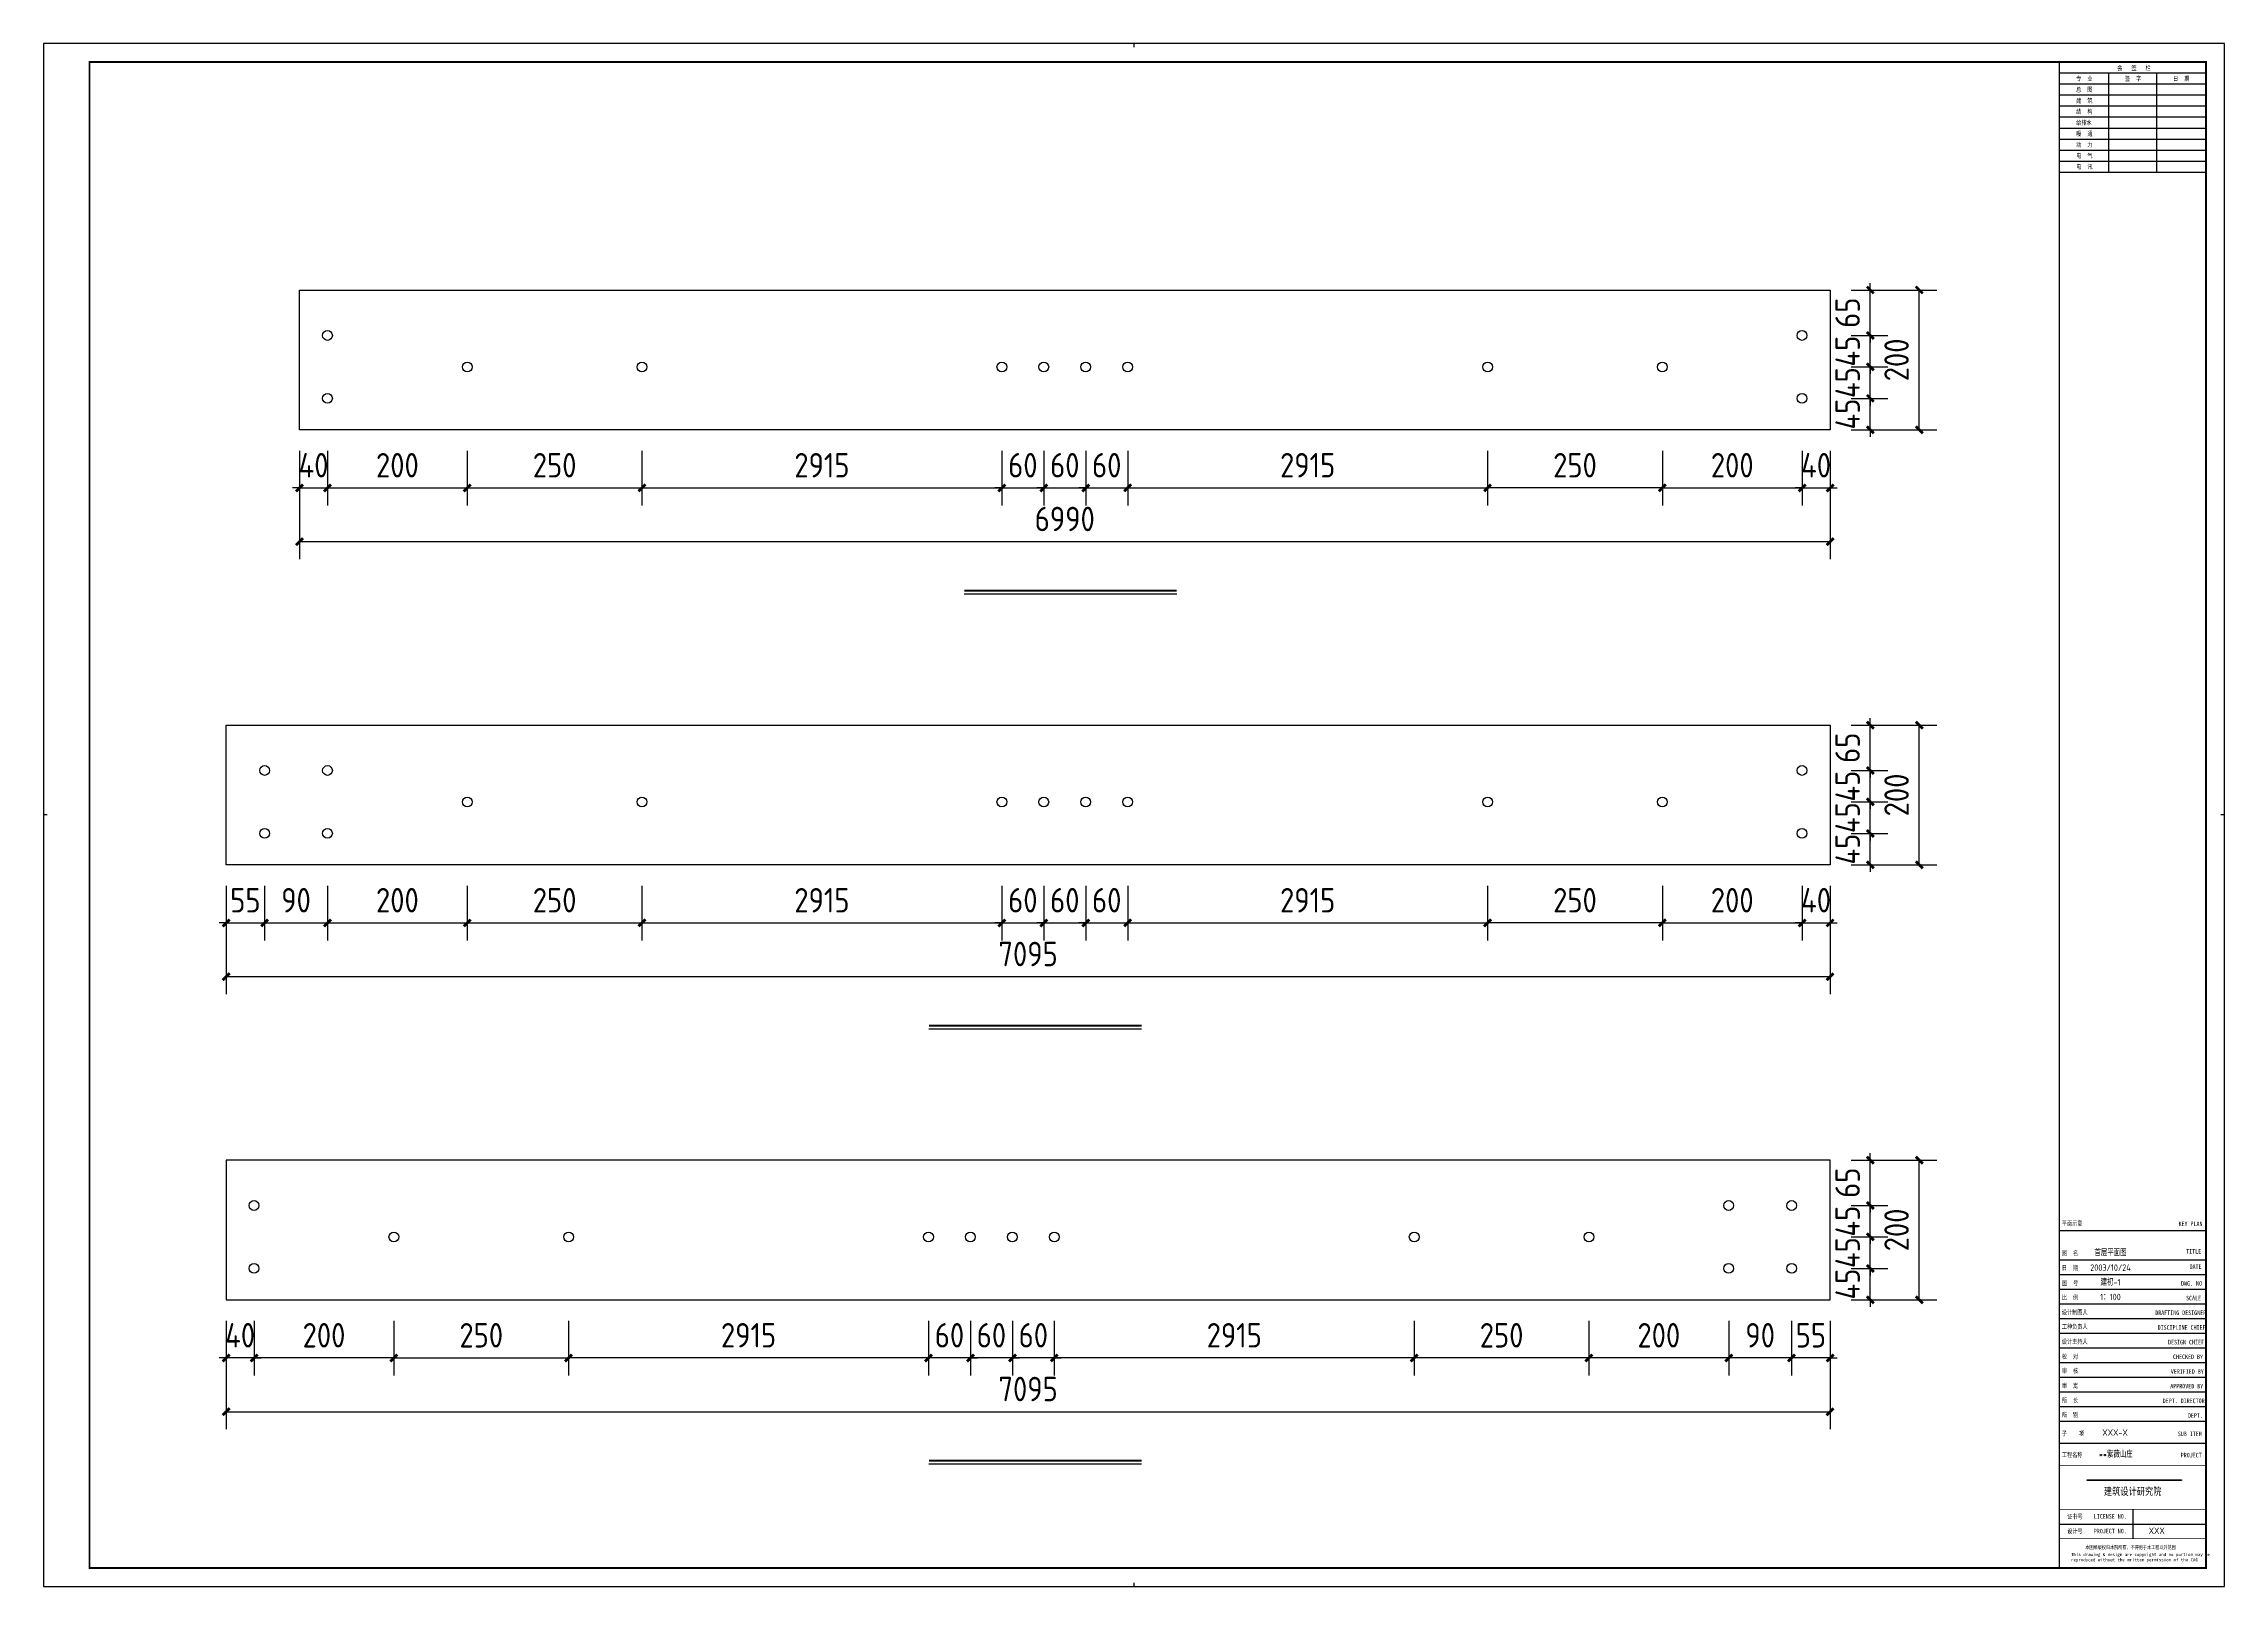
# Model space of a CAD drawing. Extents: x -5025 to 126372, y -5046 to 17025.
# Drawn here: x -5025 to 26179, y -5046 to 17025 of the extents above; entities that cross this region are included whole.
import ezdxf
from ezdxf.enums import TextEntityAlignment as Align

# ---------------------------------------------------------------- set-up
doc = ezdxf.new("R2010")
doc.units = 0
doc.header["$LTSCALE"] = 1000
doc.header["$MEASUREMENT"] = 0
doc.layers.add('PUB_TITLE', color=4, linetype='Continuous')
doc.styles.get("Standard").update_dxf_attribs({"font": 'gbenor.shx', "bigfont": 'gbcbig.shx'})
doc.styles.add('图框', font='')
doc.styles.get('图框').set_extended_font_data('SimSun')
doc.dimstyles.get("Standard").update_dxf_attribs({"dimscale": 100, "dimtxt": 3.5, "dimasz": 1, "dimexe": 2.5, "dimexo": 3, "dimgap": 1.5, "dimtad": 1, "dimdec": 0, "dimzin": 0, "dimdsep": 46, "dimtxsty": 'Standard', "dimblk": 'ARCHTICK', "dimcen": 0.09, "dimadec": 0, "dimazin": 0, "dimtfac": 1, "dimtdec": 0, "dimtix": 1, "dimtmove": 2, "dimatfit": 3, "dimfxl": 1, "dimtolj": 1, "dimtzin": 0, "dimarcsym": 0})

msp = doc.modelspace()

# ---------------------------------------------------------------- texts
at = {"char_height": 350, "attachment_point": 5}
for s, insert in [('\\A1;2915', (6111.7, 10993.3)), ('\\A1;2915', (13061.7, 10993.3)), ('\\A1;6990', (9586.7, 10224.3)), ('\\A1;2915', (6111.7, 4769.7)), ('\\A1;2915', (13061.7, 4769.7)), ('\\A1;7095', (9061.7, 4000.7)), ('\\A1;2915', (5061.7, -1453.8)), ('\\A1;2915', (12011.7, -1453.8)), ('\\A1;7095', (9061.7, -2222.8))]:
    msp.add_mtext(s, dxfattribs=dict(at, insert=insert))

# ---------------------------------------------------------------- blocks, each defined once
blk = doc.blocks.new('_ArchTick')
at = {"color": 0, "linetype": 'ByBlock', "const_width": 0.4}
blk.add_lwpolyline([(-0.5, -0.5), (0.5, 0.5)], dxfattribs=at)
blk = doc.blocks.new('*D4')
at = {"color": 0, "lineweight": -2}
for p, q in [((-1363, 11200), (-1363, 10418)), ((-963, 11200), (-963, 10418)), ((-1363, 10668), (-1463, 10668)), ((-1363, 10668), (-963, 10668)), ((-963, 10668), (-863, 10668))]:
    blk.add_line(p, q, dxfattribs=at)
at = {"layer": 'Defpoints', "color": 0}
for p in [(-1363, 11500), (-963, 11500), (-963, 10668)]:
    blk.add_point(p, dxfattribs=at)
at = {"color": 0, "lineweight": -2, "xscale": 100, "yscale": 100, "zscale": 100}
blk.add_blockref('_ArchTick', (-1363, 10668), dxfattribs=at)
at = {"color": 0, "lineweight": -2, "xscale": 100, "yscale": 100, "zscale": 100, "rotation": 180}
blk.add_blockref('_ArchTick', (-963, 10668), dxfattribs=at)
at = {"color": 0, "insert": (-1163, 10993), "char_height": 350, "attachment_point": 5}
blk.add_mtext('\\A1;40', dxfattribs=at)
blk = doc.blocks.new('*D5')
at = {"color": 0, "lineweight": -2}
for p, q in [((-963, 11200), (-963, 10418)), ((1037, 11200), (1037, 10418)), ((-963, 10668), (1037, 10668))]:
    blk.add_line(p, q, dxfattribs=at)
at = {"layer": 'Defpoints', "color": 0}
for p in [(-963, 11500), (1037, 11500), (1037, 10668)]:
    blk.add_point(p, dxfattribs=at)
at = {"color": 0, "lineweight": -2, "xscale": 100, "yscale": 100, "zscale": 100, "rotation": 180}
blk.add_blockref('_ArchTick', (-963, 10668), dxfattribs=at)
at = {"color": 0, "lineweight": -2, "xscale": 100, "yscale": 100, "zscale": 100}
blk.add_blockref('_ArchTick', (1037, 10668), dxfattribs=at)
at = {"color": 0, "insert": (37, 10993), "char_height": 350, "attachment_point": 5}
blk.add_mtext('\\A1;200', dxfattribs=at)
blk = doc.blocks.new('*D7')
at = {"color": 0, "lineweight": -2}
for p, q in [((8687, 11200), (8687, 10418)), ((9287, 11200), (9287, 10418)), ((8687, 10668), (8587, 10668)), ((8687, 10668), (9287, 10668)), ((9287, 10668), (9387, 10668))]:
    blk.add_line(p, q, dxfattribs=at)
at = {"layer": 'Defpoints', "color": 0}
for p in [(8687, 11500), (9287, 11500), (9287, 10668)]:
    blk.add_point(p, dxfattribs=at)
at = {"color": 0, "lineweight": -2, "xscale": 100, "yscale": 100, "zscale": 100}
blk.add_blockref('_ArchTick', (8687, 10668), dxfattribs=at)
at = {"color": 0, "lineweight": -2, "xscale": 100, "yscale": 100, "zscale": 100, "rotation": 180}
blk.add_blockref('_ArchTick', (9287, 10668), dxfattribs=at)
at = {"color": 0, "insert": (8987, 10993), "char_height": 350, "attachment_point": 5}
blk.add_mtext('\\A1;60', dxfattribs=at)
blk = doc.blocks.new('*D8')
at = {"color": 0, "lineweight": -2}
for p, q in [((9287, 11200), (9287, 10418)), ((9887, 11200), (9887, 10418)), ((9287, 10668), (9187, 10668)), ((9287, 10668), (9887, 10668)), ((9887, 10668), (9987, 10668))]:
    blk.add_line(p, q, dxfattribs=at)
at = {"layer": 'Defpoints', "color": 0}
for p in [(9287, 11500), (9887, 11500), (9887, 10668)]:
    blk.add_point(p, dxfattribs=at)
at = {"color": 0, "lineweight": -2, "xscale": 100, "yscale": 100, "zscale": 100}
blk.add_blockref('_ArchTick', (9287, 10668), dxfattribs=at)
at = {"color": 0, "lineweight": -2, "xscale": 100, "yscale": 100, "zscale": 100, "rotation": 180}
blk.add_blockref('_ArchTick', (9887, 10668), dxfattribs=at)
at = {"color": 0, "insert": (9587, 10993), "char_height": 350, "attachment_point": 5}
blk.add_mtext('\\A1;60', dxfattribs=at)
blk = doc.blocks.new('*D9')
at = {"color": 0, "lineweight": -2}
for p, q in [((9887, 11200), (9887, 10418)), ((10487, 11200), (10487, 10418)), ((9887, 10668), (9787, 10668)), ((9887, 10668), (10487, 10668)), ((10487, 10668), (10587, 10668))]:
    blk.add_line(p, q, dxfattribs=at)
at = {"layer": 'Defpoints', "color": 0}
for p in [(9887, 11500), (10487, 11500), (10487, 10668)]:
    blk.add_point(p, dxfattribs=at)
at = {"color": 0, "lineweight": -2, "xscale": 100, "yscale": 100, "zscale": 100}
blk.add_blockref('_ArchTick', (9887, 10668), dxfattribs=at)
at = {"color": 0, "lineweight": -2, "xscale": 100, "yscale": 100, "zscale": 100, "rotation": 180}
blk.add_blockref('_ArchTick', (10487, 10668), dxfattribs=at)
at = {"color": 0, "insert": (10187, 10993), "char_height": 350, "attachment_point": 5}
blk.add_mtext('\\A1;60', dxfattribs=at)
blk = doc.blocks.new('*D11')
at = {"color": 0, "lineweight": -2}
for p, q in [((18137, 11200), (18137, 10418)), ((20137, 11200), (20137, 10418)), ((18137, 10668), (20137, 10668))]:
    blk.add_line(p, q, dxfattribs=at)
at = {"layer": 'Defpoints', "color": 0}
for p in [(18137, 11500), (20137, 11500), (20137, 10668)]:
    blk.add_point(p, dxfattribs=at)
at = {"color": 0, "lineweight": -2, "xscale": 100, "yscale": 100, "zscale": 100, "rotation": 180}
blk.add_blockref('_ArchTick', (18137, 10668), dxfattribs=at)
at = {"color": 0, "lineweight": -2, "xscale": 100, "yscale": 100, "zscale": 100}
blk.add_blockref('_ArchTick', (20137, 10668), dxfattribs=at)
at = {"color": 0, "insert": (19137, 10993), "char_height": 350, "attachment_point": 5}
blk.add_mtext('\\A1;200', dxfattribs=at)
blk = doc.blocks.new('*D12')
at = {"color": 0, "lineweight": -2}
for p, q in [((20137, 11200), (20137, 10418)), ((20537, 11200), (20537, 10418)), ((20137, 10668), (20037, 10668)), ((20137, 10668), (20537, 10668)), ((20537, 10668), (20637, 10668))]:
    blk.add_line(p, q, dxfattribs=at)
at = {"layer": 'Defpoints', "color": 0}
for p in [(20137, 11500), (20537, 11500), (20537, 10668)]:
    blk.add_point(p, dxfattribs=at)
at = {"color": 0, "lineweight": -2, "xscale": 100, "yscale": 100, "zscale": 100}
blk.add_blockref('_ArchTick', (20137, 10668), dxfattribs=at)
at = {"color": 0, "lineweight": -2, "xscale": 100, "yscale": 100, "zscale": 100, "rotation": 180}
blk.add_blockref('_ArchTick', (20537, 10668), dxfattribs=at)
at = {"color": 0, "insert": (20337, 10993), "char_height": 350, "attachment_point": 5}
blk.add_mtext('\\A1;40', dxfattribs=at)
blk = doc.blocks.new('*D14')
at = {"color": 0, "lineweight": -2}
for p, q in [((20837, 11950), (21363, 11950)), ((21113, 11950), (21113, 12050)), ((21113, 11500), (21113, 11950)), ((20837, 11500), (21363, 11500)), ((21113, 11500), (21113, 11400))]:
    blk.add_line(p, q, dxfattribs=at)
at = {"layer": 'Defpoints', "color": 0}
for p in [(20537, 11950), (21113, 11950), (20537, 11500)]:
    blk.add_point(p, dxfattribs=at)
at = {"color": 0, "lineweight": -2, "xscale": 100, "yscale": 100, "zscale": 100}
for p, rotation in [((21113, 11950), 270), ((21113, 11500), 90)]:
    blk.add_blockref('_ArchTick', p, dxfattribs=dict(at, rotation=rotation))
at = {"color": 0, "insert": (20788, 11725), "char_height": 350, "attachment_point": 5, "rotation": 90}
blk.add_mtext('\\A1;45', dxfattribs=at)
blk = doc.blocks.new('*D15')
at = {"color": 0, "lineweight": -2}
for p, q in [((21113, 12400), (21113, 12500)), ((20837, 12400), (21363, 12400)), ((21113, 11950), (21113, 12400)), ((20837, 11950), (21363, 11950)), ((21113, 11950), (21113, 11850))]:
    blk.add_line(p, q, dxfattribs=at)
at = {"layer": 'Defpoints', "color": 0}
for p in [(20537, 12400), (21113, 12400), (20537, 11950)]:
    blk.add_point(p, dxfattribs=at)
at = {"color": 0, "lineweight": -2, "xscale": 100, "yscale": 100, "zscale": 100}
for p, rotation in [((21113, 12400), 270), ((21113, 11950), 90)]:
    blk.add_blockref('_ArchTick', p, dxfattribs=dict(at, rotation=rotation))
at = {"color": 0, "insert": (20788, 12175), "char_height": 350, "attachment_point": 5, "rotation": 90}
blk.add_mtext('\\A1;45', dxfattribs=at)
blk = doc.blocks.new('*D16')
at = {"color": 0, "lineweight": -2}
for p, q in [((20837, 12850), (21363, 12850)), ((21113, 12850), (21113, 12950)), ((21113, 12400), (21113, 12850)), ((20837, 12400), (21363, 12400)), ((21113, 12400), (21113, 12300))]:
    blk.add_line(p, q, dxfattribs=at)
at = {"layer": 'Defpoints', "color": 0}
for p in [(20537, 12850), (21113, 12850), (20537, 12400)]:
    blk.add_point(p, dxfattribs=at)
at = {"color": 0, "lineweight": -2, "xscale": 100, "yscale": 100, "zscale": 100}
for p, rotation in [((21113, 12850), 270), ((21113, 12400), 90)]:
    blk.add_blockref('_ArchTick', p, dxfattribs=dict(at, rotation=rotation))
at = {"color": 0, "insert": (20788, 12625), "char_height": 350, "attachment_point": 5, "rotation": 90}
blk.add_mtext('\\A1;45', dxfattribs=at)
blk = doc.blocks.new('*D17')
at = {"color": 0, "lineweight": -2}
for p, q in [((20837, 13500), (21363, 13500)), ((21113, 13500), (21113, 13600)), ((21113, 12850), (21113, 13500)), ((20837, 12850), (21363, 12850)), ((21113, 12850), (21113, 12750))]:
    blk.add_line(p, q, dxfattribs=at)
at = {"layer": 'Defpoints', "color": 0}
for p in [(20537, 13500), (21113, 13500), (20537, 12850)]:
    blk.add_point(p, dxfattribs=at)
at = {"color": 0, "lineweight": -2, "xscale": 100, "yscale": 100, "zscale": 100}
for p, rotation in [((21113, 13500), 270), ((21113, 12850), 90)]:
    blk.add_blockref('_ArchTick', p, dxfattribs=dict(at, rotation=rotation))
at = {"color": 0, "insert": (20788, 13175), "char_height": 350, "attachment_point": 5, "rotation": 90}
blk.add_mtext('\\A1;65', dxfattribs=at)
blk = doc.blocks.new('*D18')
at = {"color": 0, "lineweight": -2}
for p, q in [((20837, 13500), (22064, 13500)), ((21814, 11500), (21814, 13500)), ((20837, 11500), (22064, 11500))]:
    blk.add_line(p, q, dxfattribs=at)
at = {"layer": 'Defpoints', "color": 0}
for p in [(20537, 13500), (21814, 13500), (20537, 11500)]:
    blk.add_point(p, dxfattribs=at)
at = {"color": 0, "lineweight": -2, "xscale": 100, "yscale": 100, "zscale": 100}
for p, rotation in [((21814, 13500), 90), ((21814, 11500), 270)]:
    blk.add_blockref('_ArchTick', p, dxfattribs=dict(at, rotation=rotation))
at = {"color": 0, "insert": (21489, 12500), "char_height": 350, "attachment_point": 5, "rotation": 90}
blk.add_mtext('\\A1;200', dxfattribs=at)
blk = doc.blocks.new('*D19')
at = {"color": 0, "lineweight": -2}
for p, q in [((1037, 11200), (1037, 10418)), ((3537, 11200), (3537, 10418)), ((1037, 10668), (3537, 10668))]:
    blk.add_line(p, q, dxfattribs=at)
at = {"layer": 'Defpoints', "color": 0}
for p in [(1037, 11500), (3537, 11500), (3537, 10668)]:
    blk.add_point(p, dxfattribs=at)
at = {"color": 0, "lineweight": -2, "xscale": 100, "yscale": 100, "zscale": 100, "rotation": 180}
blk.add_blockref('_ArchTick', (1037, 10668), dxfattribs=at)
at = {"color": 0, "lineweight": -2, "xscale": 100, "yscale": 100, "zscale": 100}
blk.add_blockref('_ArchTick', (3537, 10668), dxfattribs=at)
at = {"color": 0, "insert": (2287, 10993), "char_height": 350, "attachment_point": 5}
blk.add_mtext('\\A1;250', dxfattribs=at)
blk = doc.blocks.new('*D20')
at = {"color": 0, "lineweight": -2}
for p, q in [((15637, 11200), (15637, 10418)), ((18137, 11200), (18137, 10418)), ((18137, 10668), (15637, 10668))]:
    blk.add_line(p, q, dxfattribs=at)
at = {"layer": 'Defpoints', "color": 0}
for p in [(15637, 11500), (18137, 11500), (15637, 10668)]:
    blk.add_point(p, dxfattribs=at)
at = {"color": 0, "lineweight": -2, "xscale": 100, "yscale": 100, "zscale": 100, "rotation": 180}
blk.add_blockref('_ArchTick', (15637, 10668), dxfattribs=at)
at = {"color": 0, "lineweight": -2, "xscale": 100, "yscale": 100, "zscale": 100}
blk.add_blockref('_ArchTick', (18137, 10668), dxfattribs=at)
at = {"color": 0, "insert": (16887, 10993), "char_height": 350, "attachment_point": 5}
blk.add_mtext('\\A1;250', dxfattribs=at)
blk = doc.blocks.new('*D35')
at = {"color": 0, "lineweight": -2}
for p, q in [((-2413, 4976), (-2413, 4195)), ((-1863, 4976), (-1863, 4195)), ((-2413, 4445), (-2513, 4445)), ((-2413, 4445), (-1863, 4445)), ((-1863, 4445), (-1763, 4445))]:
    blk.add_line(p, q, dxfattribs=at)
at = {"layer": 'Defpoints', "color": 0}
for p in [(-2413, 5276), (-1863, 5276), (-1863, 4445)]:
    blk.add_point(p, dxfattribs=at)
at = {"color": 0, "lineweight": -2, "xscale": 100, "yscale": 100, "zscale": 100}
blk.add_blockref('_ArchTick', (-2413, 4445), dxfattribs=at)
at = {"color": 0, "lineweight": -2, "xscale": 100, "yscale": 100, "zscale": 100, "rotation": 180}
blk.add_blockref('_ArchTick', (-1863, 4445), dxfattribs=at)
at = {"color": 0, "insert": (-2138, 4770), "char_height": 350, "attachment_point": 5}
blk.add_mtext('\\A1;55', dxfattribs=at)
blk = doc.blocks.new('*D27')
at = {"color": 0, "lineweight": -2}
for p, q in [((-963, 4976), (-963, 4195)), ((1037, 4976), (1037, 4195)), ((-963, 4445), (1037, 4445))]:
    blk.add_line(p, q, dxfattribs=at)
at = {"layer": 'Defpoints', "color": 0}
for p in [(-963, 5276), (1037, 5276), (1037, 4445)]:
    blk.add_point(p, dxfattribs=at)
at = {"color": 0, "lineweight": -2, "xscale": 100, "yscale": 100, "zscale": 100, "rotation": 180}
blk.add_blockref('_ArchTick', (-963, 4445), dxfattribs=at)
at = {"color": 0, "lineweight": -2, "xscale": 100, "yscale": 100, "zscale": 100}
blk.add_blockref('_ArchTick', (1037, 4445), dxfattribs=at)
at = {"color": 0, "insert": (37, 4770), "char_height": 350, "attachment_point": 5}
blk.add_mtext('\\A1;200', dxfattribs=at)
blk = doc.blocks.new('*D29')
at = {"color": 0, "lineweight": -2}
for p, q in [((8687, 4976), (8687, 4195)), ((9287, 4976), (9287, 4195)), ((8687, 4445), (8587, 4445)), ((8687, 4445), (9287, 4445)), ((9287, 4445), (9387, 4445))]:
    blk.add_line(p, q, dxfattribs=at)
at = {"layer": 'Defpoints', "color": 0}
for p in [(8687, 5276), (9287, 5276), (9287, 4445)]:
    blk.add_point(p, dxfattribs=at)
at = {"color": 0, "lineweight": -2, "xscale": 100, "yscale": 100, "zscale": 100}
blk.add_blockref('_ArchTick', (8687, 4445), dxfattribs=at)
at = {"color": 0, "lineweight": -2, "xscale": 100, "yscale": 100, "zscale": 100, "rotation": 180}
blk.add_blockref('_ArchTick', (9287, 4445), dxfattribs=at)
at = {"color": 0, "insert": (8987, 4770), "char_height": 350, "attachment_point": 5}
blk.add_mtext('\\A1;60', dxfattribs=at)
blk = doc.blocks.new('*D30')
at = {"color": 0, "lineweight": -2}
for p, q in [((9287, 4976), (9287, 4195)), ((9887, 4976), (9887, 4195)), ((9287, 4445), (9187, 4445)), ((9287, 4445), (9887, 4445)), ((9887, 4445), (9987, 4445))]:
    blk.add_line(p, q, dxfattribs=at)
at = {"layer": 'Defpoints', "color": 0}
for p in [(9287, 5276), (9887, 5276), (9887, 4445)]:
    blk.add_point(p, dxfattribs=at)
at = {"color": 0, "lineweight": -2, "xscale": 100, "yscale": 100, "zscale": 100}
blk.add_blockref('_ArchTick', (9287, 4445), dxfattribs=at)
at = {"color": 0, "lineweight": -2, "xscale": 100, "yscale": 100, "zscale": 100, "rotation": 180}
blk.add_blockref('_ArchTick', (9887, 4445), dxfattribs=at)
at = {"color": 0, "insert": (9587, 4770), "char_height": 350, "attachment_point": 5}
blk.add_mtext('\\A1;60', dxfattribs=at)
blk = doc.blocks.new('*D31')
at = {"color": 0, "lineweight": -2}
for p, q in [((9887, 4976), (9887, 4195)), ((10487, 4976), (10487, 4195)), ((9887, 4445), (9787, 4445)), ((9887, 4445), (10487, 4445)), ((10487, 4445), (10587, 4445))]:
    blk.add_line(p, q, dxfattribs=at)
at = {"layer": 'Defpoints', "color": 0}
for p in [(9887, 5276), (10487, 5276), (10487, 4445)]:
    blk.add_point(p, dxfattribs=at)
at = {"color": 0, "lineweight": -2, "xscale": 100, "yscale": 100, "zscale": 100}
blk.add_blockref('_ArchTick', (9887, 4445), dxfattribs=at)
at = {"color": 0, "lineweight": -2, "xscale": 100, "yscale": 100, "zscale": 100, "rotation": 180}
blk.add_blockref('_ArchTick', (10487, 4445), dxfattribs=at)
at = {"color": 0, "insert": (10187, 4770), "char_height": 350, "attachment_point": 5}
blk.add_mtext('\\A1;60', dxfattribs=at)
blk = doc.blocks.new('*D33')
at = {"color": 0, "lineweight": -2}
for p, q in [((18137, 4976), (18137, 4195)), ((20137, 4976), (20137, 4195)), ((18137, 4445), (20137, 4445))]:
    blk.add_line(p, q, dxfattribs=at)
at = {"layer": 'Defpoints', "color": 0}
for p in [(18137, 5276), (20137, 5276), (20137, 4445)]:
    blk.add_point(p, dxfattribs=at)
at = {"color": 0, "lineweight": -2, "xscale": 100, "yscale": 100, "zscale": 100, "rotation": 180}
blk.add_blockref('_ArchTick', (18137, 4445), dxfattribs=at)
at = {"color": 0, "lineweight": -2, "xscale": 100, "yscale": 100, "zscale": 100}
blk.add_blockref('_ArchTick', (20137, 4445), dxfattribs=at)
at = {"color": 0, "insert": (19137, 4770), "char_height": 350, "attachment_point": 5}
blk.add_mtext('\\A1;200', dxfattribs=at)
blk = doc.blocks.new('*D36')
at = {"color": 0, "lineweight": -2}
for p, q in [((20137, 4976), (20137, 4195)), ((20537, 4976), (20537, 4195)), ((20137, 4445), (20037, 4445)), ((20137, 4445), (20537, 4445)), ((20537, 4445), (20637, 4445))]:
    blk.add_line(p, q, dxfattribs=at)
at = {"layer": 'Defpoints', "color": 0}
for p in [(20137, 5276), (20537, 5276), (20537, 4445)]:
    blk.add_point(p, dxfattribs=at)
at = {"color": 0, "lineweight": -2, "xscale": 100, "yscale": 100, "zscale": 100}
blk.add_blockref('_ArchTick', (20137, 4445), dxfattribs=at)
at = {"color": 0, "lineweight": -2, "xscale": 100, "yscale": 100, "zscale": 100, "rotation": 180}
blk.add_blockref('_ArchTick', (20537, 4445), dxfattribs=at)
at = {"color": 0, "insert": (20337, 4770), "char_height": 350, "attachment_point": 5}
blk.add_mtext('\\A1;40', dxfattribs=at)
blk = doc.blocks.new('*D23')
at = {"color": 0, "lineweight": -2}
for p, q in [((20837, 5726), (21363, 5726)), ((21113, 5726), (21113, 5826)), ((21113, 5276), (21113, 5726)), ((20837, 5276), (21363, 5276)), ((21113, 5276), (21113, 5176))]:
    blk.add_line(p, q, dxfattribs=at)
at = {"layer": 'Defpoints', "color": 0}
for p in [(20537, 5726), (21113, 5726), (20537, 5276)]:
    blk.add_point(p, dxfattribs=at)
at = {"color": 0, "lineweight": -2, "xscale": 100, "yscale": 100, "zscale": 100}
for p, rotation in [((21113, 5726), 270), ((21113, 5276), 90)]:
    blk.add_blockref('_ArchTick', p, dxfattribs=dict(at, rotation=rotation))
at = {"color": 0, "insert": (20788, 5501), "char_height": 350, "attachment_point": 5, "rotation": 90}
blk.add_mtext('\\A1;45', dxfattribs=at)
blk = doc.blocks.new('*D24')
at = {"color": 0, "lineweight": -2}
for p, q in [((21113, 6176), (21113, 6276)), ((20837, 6176), (21363, 6176)), ((21113, 5726), (21113, 6176)), ((20837, 5726), (21363, 5726)), ((21113, 5726), (21113, 5626))]:
    blk.add_line(p, q, dxfattribs=at)
at = {"layer": 'Defpoints', "color": 0}
for p in [(20537, 6176), (21113, 6176), (20537, 5726)]:
    blk.add_point(p, dxfattribs=at)
at = {"color": 0, "lineweight": -2, "xscale": 100, "yscale": 100, "zscale": 100}
for p, rotation in [((21113, 6176), 270), ((21113, 5726), 90)]:
    blk.add_blockref('_ArchTick', p, dxfattribs=dict(at, rotation=rotation))
at = {"color": 0, "insert": (20788, 5951), "char_height": 350, "attachment_point": 5, "rotation": 90}
blk.add_mtext('\\A1;45', dxfattribs=at)
blk = doc.blocks.new('*D25')
at = {"color": 0, "lineweight": -2}
for p, q in [((20837, 6626), (21363, 6626)), ((21113, 6626), (21113, 6726)), ((21113, 6176), (21113, 6626)), ((20837, 6176), (21363, 6176)), ((21113, 6176), (21113, 6076))]:
    blk.add_line(p, q, dxfattribs=at)
at = {"layer": 'Defpoints', "color": 0}
for p in [(20537, 6626), (21113, 6626), (20537, 6176)]:
    blk.add_point(p, dxfattribs=at)
at = {"color": 0, "lineweight": -2, "xscale": 100, "yscale": 100, "zscale": 100}
for p, rotation in [((21113, 6626), 270), ((21113, 6176), 90)]:
    blk.add_blockref('_ArchTick', p, dxfattribs=dict(at, rotation=rotation))
at = {"color": 0, "insert": (20788, 6401), "char_height": 350, "attachment_point": 5, "rotation": 90}
blk.add_mtext('\\A1;45', dxfattribs=at)
blk = doc.blocks.new('*D34')
at = {"color": 0, "lineweight": -2}
for p, q in [((20837, 7276), (21363, 7276)), ((21113, 7276), (21113, 7376)), ((21113, 6626), (21113, 7276)), ((20837, 6626), (21363, 6626)), ((21113, 6626), (21113, 6526))]:
    blk.add_line(p, q, dxfattribs=at)
at = {"layer": 'Defpoints', "color": 0}
for p in [(20537, 7276), (21113, 7276), (20537, 6626)]:
    blk.add_point(p, dxfattribs=at)
at = {"color": 0, "lineweight": -2, "xscale": 100, "yscale": 100, "zscale": 100}
for p, rotation in [((21113, 7276), 270), ((21113, 6626), 90)]:
    blk.add_blockref('_ArchTick', p, dxfattribs=dict(at, rotation=rotation))
at = {"color": 0, "insert": (20788, 6951), "char_height": 350, "attachment_point": 5, "rotation": 90}
blk.add_mtext('\\A1;65', dxfattribs=at)
blk = doc.blocks.new('*D26')
at = {"color": 0, "lineweight": -2}
for p, q in [((20837, 7276), (22064, 7276)), ((21814, 5276), (21814, 7276)), ((20837, 5276), (22064, 5276))]:
    blk.add_line(p, q, dxfattribs=at)
at = {"layer": 'Defpoints', "color": 0}
for p in [(20537, 7276), (21814, 7276), (20537, 5276)]:
    blk.add_point(p, dxfattribs=at)
at = {"color": 0, "lineweight": -2, "xscale": 100, "yscale": 100, "zscale": 100}
for p, rotation in [((21814, 7276), 90), ((21814, 5276), 270)]:
    blk.add_blockref('_ArchTick', p, dxfattribs=dict(at, rotation=rotation))
at = {"color": 0, "insert": (21489, 6276), "char_height": 350, "attachment_point": 5, "rotation": 90}
blk.add_mtext('\\A1;200', dxfattribs=at)
blk = doc.blocks.new('*D21')
at = {"color": 0, "lineweight": -2}
for p, q in [((1037, 4976), (1037, 4195)), ((3537, 4976), (3537, 4195)), ((1037, 4445), (3537, 4445))]:
    blk.add_line(p, q, dxfattribs=at)
at = {"layer": 'Defpoints', "color": 0}
for p in [(1037, 5276), (3537, 5276), (3537, 4445)]:
    blk.add_point(p, dxfattribs=at)
at = {"color": 0, "lineweight": -2, "xscale": 100, "yscale": 100, "zscale": 100, "rotation": 180}
blk.add_blockref('_ArchTick', (1037, 4445), dxfattribs=at)
at = {"color": 0, "lineweight": -2, "xscale": 100, "yscale": 100, "zscale": 100}
blk.add_blockref('_ArchTick', (3537, 4445), dxfattribs=at)
at = {"color": 0, "insert": (2287, 4770), "char_height": 350, "attachment_point": 5}
blk.add_mtext('\\A1;250', dxfattribs=at)
blk = doc.blocks.new('*D22')
at = {"color": 0, "lineweight": -2}
for p, q in [((15637, 4976), (15637, 4195)), ((18137, 4976), (18137, 4195)), ((18137, 4445), (15637, 4445))]:
    blk.add_line(p, q, dxfattribs=at)
at = {"layer": 'Defpoints', "color": 0}
for p in [(15637, 5276), (18137, 5276), (15637, 4445)]:
    blk.add_point(p, dxfattribs=at)
at = {"color": 0, "lineweight": -2, "xscale": 100, "yscale": 100, "zscale": 100, "rotation": 180}
blk.add_blockref('_ArchTick', (15637, 4445), dxfattribs=at)
at = {"color": 0, "lineweight": -2, "xscale": 100, "yscale": 100, "zscale": 100}
blk.add_blockref('_ArchTick', (18137, 4445), dxfattribs=at)
at = {"color": 0, "insert": (16887, 4770), "char_height": 350, "attachment_point": 5}
blk.add_mtext('\\A1;250', dxfattribs=at)
blk = doc.blocks.new('*D38')
at = {"color": 0, "lineweight": -2}
for p, q in [((-1863, 4976), (-1863, 4195)), ((-963, 4976), (-963, 4195)), ((-1863, 4445), (-963, 4445))]:
    blk.add_line(p, q, dxfattribs=at)
at = {"layer": 'Defpoints', "color": 0}
for p in [(-1863, 5276), (-963, 5276), (-963, 4445)]:
    blk.add_point(p, dxfattribs=at)
at = {"color": 0, "lineweight": -2, "xscale": 100, "yscale": 100, "zscale": 100, "rotation": 180}
blk.add_blockref('_ArchTick', (-1863, 4445), dxfattribs=at)
at = {"color": 0, "lineweight": -2, "xscale": 100, "yscale": 100, "zscale": 100}
blk.add_blockref('_ArchTick', (-963, 4445), dxfattribs=at)
at = {"color": 0, "insert": (-1413, 4770), "char_height": 350, "attachment_point": 5}
blk.add_mtext('\\A1;90', dxfattribs=at)
blk = doc.blocks.new('*D53')
at = {"color": 0, "lineweight": -2}
for p, q in [((19987, -1247), (19987, -2029)), ((20537, -1247), (20537, -2029)), ((19987, -1779), (19887, -1779)), ((20537, -1779), (19987, -1779)), ((20537, -1779), (20637, -1779))]:
    blk.add_line(p, q, dxfattribs=at)
at = {"layer": 'Defpoints', "color": 0}
for p in [(19987, -947), (20537, -947), (19987, -1779)]:
    blk.add_point(p, dxfattribs=at)
at = {"color": 0, "lineweight": -2, "xscale": 100, "yscale": 100, "zscale": 100}
blk.add_blockref('_ArchTick', (19987, -1779), dxfattribs=at)
at = {"color": 0, "lineweight": -2, "xscale": 100, "yscale": 100, "zscale": 100, "rotation": 180}
blk.add_blockref('_ArchTick', (20537, -1779), dxfattribs=at)
at = {"color": 0, "insert": (20262, -1454), "char_height": 350, "attachment_point": 5}
blk.add_mtext('\\A1;55', dxfattribs=at)
blk = doc.blocks.new('*D39')
at = {"color": 0, "lineweight": -2}
for p, q in [((17087, -1247), (17087, -2029)), ((19087, -1247), (19087, -2029)), ((19087, -1779), (17087, -1779))]:
    blk.add_line(p, q, dxfattribs=at)
at = {"layer": 'Defpoints', "color": 0}
for p in [(17087, -947), (19087, -947), (17087, -1779)]:
    blk.add_point(p, dxfattribs=at)
at = {"color": 0, "lineweight": -2, "xscale": 100, "yscale": 100, "zscale": 100, "rotation": 180}
blk.add_blockref('_ArchTick', (17087, -1779), dxfattribs=at)
at = {"color": 0, "lineweight": -2, "xscale": 100, "yscale": 100, "zscale": 100}
blk.add_blockref('_ArchTick', (19087, -1779), dxfattribs=at)
at = {"color": 0, "insert": (18087, -1454), "char_height": 350, "attachment_point": 5}
blk.add_mtext('\\A1;200', dxfattribs=at)
blk = doc.blocks.new('*D41')
at = {"color": 0, "lineweight": -2}
for p, q in [((8837, -1247), (8837, -2029)), ((9437, -1247), (9437, -2029)), ((8837, -1779), (8737, -1779)), ((9437, -1779), (8837, -1779)), ((9437, -1779), (9537, -1779))]:
    blk.add_line(p, q, dxfattribs=at)
at = {"layer": 'Defpoints', "color": 0}
for p in [(8837, -947), (9437, -947), (8837, -1779)]:
    blk.add_point(p, dxfattribs=at)
at = {"color": 0, "lineweight": -2, "xscale": 100, "yscale": 100, "zscale": 100}
blk.add_blockref('_ArchTick', (8837, -1779), dxfattribs=at)
at = {"color": 0, "lineweight": -2, "xscale": 100, "yscale": 100, "zscale": 100, "rotation": 180}
blk.add_blockref('_ArchTick', (9437, -1779), dxfattribs=at)
at = {"color": 0, "insert": (9137, -1454), "char_height": 350, "attachment_point": 5}
blk.add_mtext('\\A1;60', dxfattribs=at)
blk = doc.blocks.new('*D42')
at = {"color": 0, "lineweight": -2}
for p, q in [((8237, -1247), (8237, -2029)), ((8837, -1247), (8837, -2029)), ((8237, -1779), (8137, -1779)), ((8837, -1779), (8237, -1779)), ((8837, -1779), (8937, -1779))]:
    blk.add_line(p, q, dxfattribs=at)
at = {"layer": 'Defpoints', "color": 0}
for p in [(8237, -947), (8837, -947), (8237, -1779)]:
    blk.add_point(p, dxfattribs=at)
at = {"color": 0, "lineweight": -2, "xscale": 100, "yscale": 100, "zscale": 100}
blk.add_blockref('_ArchTick', (8237, -1779), dxfattribs=at)
at = {"color": 0, "lineweight": -2, "xscale": 100, "yscale": 100, "zscale": 100, "rotation": 180}
blk.add_blockref('_ArchTick', (8837, -1779), dxfattribs=at)
at = {"color": 0, "insert": (8537, -1454), "char_height": 350, "attachment_point": 5}
blk.add_mtext('\\A1;60', dxfattribs=at)
blk = doc.blocks.new('*D43')
at = {"color": 0, "lineweight": -2}
for p, q in [((7637, -1247), (7637, -2029)), ((8237, -1247), (8237, -2029)), ((7637, -1779), (7537, -1779)), ((8237, -1779), (7637, -1779)), ((8237, -1779), (8337, -1779))]:
    blk.add_line(p, q, dxfattribs=at)
at = {"layer": 'Defpoints', "color": 0}
for p in [(7637, -947), (8237, -947), (7637, -1779)]:
    blk.add_point(p, dxfattribs=at)
at = {"color": 0, "lineweight": -2, "xscale": 100, "yscale": 100, "zscale": 100}
blk.add_blockref('_ArchTick', (7637, -1779), dxfattribs=at)
at = {"color": 0, "lineweight": -2, "xscale": 100, "yscale": 100, "zscale": 100, "rotation": 180}
blk.add_blockref('_ArchTick', (8237, -1779), dxfattribs=at)
at = {"color": 0, "insert": (7937, -1454), "char_height": 350, "attachment_point": 5}
blk.add_mtext('\\A1;60', dxfattribs=at)
blk = doc.blocks.new('*D45')
at = {"color": 0, "lineweight": -2}
for p, q in [((-2013, -1247), (-2013, -2029)), ((-13, -1247), (-13, -2029)), ((-13, -1779), (-2013, -1779))]:
    blk.add_line(p, q, dxfattribs=at)
at = {"layer": 'Defpoints', "color": 0}
for p in [(-2013, -947), (-13, -947), (-2013, -1779)]:
    blk.add_point(p, dxfattribs=at)
at = {"color": 0, "lineweight": -2, "xscale": 100, "yscale": 100, "zscale": 100, "rotation": 180}
blk.add_blockref('_ArchTick', (-2013, -1779), dxfattribs=at)
at = {"color": 0, "lineweight": -2, "xscale": 100, "yscale": 100, "zscale": 100}
blk.add_blockref('_ArchTick', (-13, -1779), dxfattribs=at)
at = {"color": 0, "insert": (-1013, -1454), "char_height": 350, "attachment_point": 5}
blk.add_mtext('\\A1;200', dxfattribs=at)
blk = doc.blocks.new('*D54')
at = {"color": 0, "lineweight": -2}
for p, q in [((-2413, -1247), (-2413, -2029)), ((-2013, -1247), (-2013, -2029)), ((-2413, -1779), (-2513, -1779)), ((-2013, -1779), (-2413, -1779)), ((-2013, -1779), (-1913, -1779))]:
    blk.add_line(p, q, dxfattribs=at)
at = {"layer": 'Defpoints', "color": 0}
for p in [(-2413, -947), (-2013, -947), (-2413, -1779)]:
    blk.add_point(p, dxfattribs=at)
at = {"color": 0, "lineweight": -2, "xscale": 100, "yscale": 100, "zscale": 100}
blk.add_blockref('_ArchTick', (-2413, -1779), dxfattribs=at)
at = {"color": 0, "lineweight": -2, "xscale": 100, "yscale": 100, "zscale": 100, "rotation": 180}
blk.add_blockref('_ArchTick', (-2013, -1779), dxfattribs=at)
at = {"color": 0, "insert": (-2213, -1454), "char_height": 350, "attachment_point": 5}
blk.add_mtext('\\A1;40', dxfattribs=at)
blk = doc.blocks.new('*D50')
at = {"color": 0, "lineweight": -2}
for p, q in [((14587, -1247), (14587, -2029)), ((17087, -1247), (17087, -2029)), ((17087, -1779), (14587, -1779))]:
    blk.add_line(p, q, dxfattribs=at)
at = {"layer": 'Defpoints', "color": 0}
for p in [(14587, -947), (17087, -947), (14587, -1779)]:
    blk.add_point(p, dxfattribs=at)
at = {"color": 0, "lineweight": -2, "xscale": 100, "yscale": 100, "zscale": 100, "rotation": 180}
blk.add_blockref('_ArchTick', (14587, -1779), dxfattribs=at)
at = {"color": 0, "lineweight": -2, "xscale": 100, "yscale": 100, "zscale": 100}
blk.add_blockref('_ArchTick', (17087, -1779), dxfattribs=at)
at = {"color": 0, "insert": (15837, -1454), "char_height": 350, "attachment_point": 5}
blk.add_mtext('\\A1;250', dxfattribs=at)
blk = doc.blocks.new('*D51')
at = {"color": 0, "lineweight": -2}
for p, q in [((-13, -1247), (-13, -2029)), ((2487, -1247), (2487, -2029)), ((-13, -1779), (2487, -1779))]:
    blk.add_line(p, q, dxfattribs=at)
at = {"layer": 'Defpoints', "color": 0}
for p in [(-13, -947), (2487, -947), (2487, -1779)]:
    blk.add_point(p, dxfattribs=at)
at = {"color": 0, "lineweight": -2, "xscale": 100, "yscale": 100, "zscale": 100, "rotation": 180}
blk.add_blockref('_ArchTick', (-13, -1779), dxfattribs=at)
at = {"color": 0, "lineweight": -2, "xscale": 100, "yscale": 100, "zscale": 100}
blk.add_blockref('_ArchTick', (2487, -1779), dxfattribs=at)
at = {"color": 0, "insert": (1237, -1454), "char_height": 350, "attachment_point": 5}
blk.add_mtext('\\A1;250', dxfattribs=at)
blk = doc.blocks.new('*D52')
at = {"color": 0, "lineweight": -2}
for p, q in [((19087, -1247), (19087, -2029)), ((19987, -1247), (19987, -2029)), ((19987, -1779), (19087, -1779))]:
    blk.add_line(p, q, dxfattribs=at)
at = {"layer": 'Defpoints', "color": 0}
for p in [(19087, -947), (19987, -947), (19087, -1779)]:
    blk.add_point(p, dxfattribs=at)
at = {"color": 0, "lineweight": -2, "xscale": 100, "yscale": 100, "zscale": 100, "rotation": 180}
blk.add_blockref('_ArchTick', (19087, -1779), dxfattribs=at)
at = {"color": 0, "lineweight": -2, "xscale": 100, "yscale": 100, "zscale": 100}
blk.add_blockref('_ArchTick', (19987, -1779), dxfattribs=at)
at = {"color": 0, "insert": (19537, -1454), "char_height": 350, "attachment_point": 5}
blk.add_mtext('\\A1;90', dxfattribs=at)
blk = doc.blocks.new('*D64')
at = {"color": 0, "lineweight": -2}
for p, q in [((20837, -497), (21363, -497)), ((21113, -497), (21113, -397)), ((21113, -947), (21113, -497)), ((20837, -947), (21363, -947)), ((21113, -947), (21113, -1047))]:
    blk.add_line(p, q, dxfattribs=at)
at = {"layer": 'Defpoints', "color": 0}
for p in [(20537, -497), (21113, -497), (20537, -947)]:
    blk.add_point(p, dxfattribs=at)
at = {"color": 0, "lineweight": -2, "xscale": 100, "yscale": 100, "zscale": 100}
for p, rotation in [((21113, -497), 270), ((21113, -947), 90)]:
    blk.add_blockref('_ArchTick', p, dxfattribs=dict(at, rotation=rotation))
at = {"color": 0, "insert": (20788, -722), "char_height": 350, "attachment_point": 5, "rotation": 90}
blk.add_mtext('\\A1;45', dxfattribs=at)
blk = doc.blocks.new('*D65')
at = {"color": 0, "lineweight": -2}
for p, q in [((21113, -47), (21113, 53)), ((20837, -47), (21363, -47)), ((21113, -497), (21113, -47)), ((20837, -497), (21363, -497)), ((21113, -497), (21113, -597))]:
    blk.add_line(p, q, dxfattribs=at)
at = {"layer": 'Defpoints', "color": 0}
for p in [(20537, -47), (21113, -47), (20537, -497)]:
    blk.add_point(p, dxfattribs=at)
at = {"color": 0, "lineweight": -2, "xscale": 100, "yscale": 100, "zscale": 100}
for p, rotation in [((21113, -47), 270), ((21113, -497), 90)]:
    blk.add_blockref('_ArchTick', p, dxfattribs=dict(at, rotation=rotation))
at = {"color": 0, "insert": (20788, -272), "char_height": 350, "attachment_point": 5, "rotation": 90}
blk.add_mtext('\\A1;45', dxfattribs=at)
blk = doc.blocks.new('*D66')
at = {"color": 0, "lineweight": -2}
for p, q in [((20837, 403), (21363, 403)), ((21113, 403), (21113, 503)), ((21113, -47), (21113, 403)), ((20837, -47), (21363, -47)), ((21113, -47), (21113, -147))]:
    blk.add_line(p, q, dxfattribs=at)
at = {"layer": 'Defpoints', "color": 0}
for p in [(20537, 403), (21113, 403), (20537, -47)]:
    blk.add_point(p, dxfattribs=at)
at = {"color": 0, "lineweight": -2, "xscale": 100, "yscale": 100, "zscale": 100}
for p, rotation in [((21113, 403), 270), ((21113, -47), 90)]:
    blk.add_blockref('_ArchTick', p, dxfattribs=dict(at, rotation=rotation))
at = {"color": 0, "insert": (20788, 178), "char_height": 350, "attachment_point": 5, "rotation": 90}
blk.add_mtext('\\A1;45', dxfattribs=at)
blk = doc.blocks.new('*D74')
at = {"color": 0, "lineweight": -2}
for p, q in [((20837, 1053), (21363, 1053)), ((21113, 1053), (21113, 1153)), ((21113, 403), (21113, 1053)), ((20837, 403), (21363, 403)), ((21113, 403), (21113, 303))]:
    blk.add_line(p, q, dxfattribs=at)
at = {"layer": 'Defpoints', "color": 0}
for p in [(20537, 1053), (21113, 1053), (20537, 403)]:
    blk.add_point(p, dxfattribs=at)
at = {"color": 0, "lineweight": -2, "xscale": 100, "yscale": 100, "zscale": 100}
for p, rotation in [((21113, 1053), 270), ((21113, 403), 90)]:
    blk.add_blockref('_ArchTick', p, dxfattribs=dict(at, rotation=rotation))
at = {"color": 0, "insert": (20788, 728), "char_height": 350, "attachment_point": 5, "rotation": 90}
blk.add_mtext('\\A1;65', dxfattribs=at)
blk = doc.blocks.new('*D67')
at = {"color": 0, "lineweight": -2}
for p, q in [((20837, 1053), (22064, 1053)), ((21814, -947), (21814, 1053)), ((20837, -947), (22064, -947))]:
    blk.add_line(p, q, dxfattribs=at)
at = {"layer": 'Defpoints', "color": 0}
for p in [(20537, 1053), (21814, 1053), (20537, -947)]:
    blk.add_point(p, dxfattribs=at)
at = {"color": 0, "lineweight": -2, "xscale": 100, "yscale": 100, "zscale": 100}
for p, rotation in [((21814, 1053), 90), ((21814, -947), 270)]:
    blk.add_blockref('_ArchTick', p, dxfattribs=dict(at, rotation=rotation))
at = {"color": 0, "insert": (21489, 53), "char_height": 350, "attachment_point": 5, "rotation": 90}
blk.add_mtext('\\A1;200', dxfattribs=at)
blk = doc.blocks.new('$titleblk$00000167')
blk.add_hatch(color=256).paths.add_polyline_path([(-74.9, 58.1), (-74.9, 57.7), (-23.4, 57.7), (-23.4, 58.1)])
for p, q in [((-594.5, 839), (-594.5, 841)), ((-90, 825), (-10, 825)), ((-63, 771), (-63, 825)), ((-37, 825), (-37, 771)), ((-90, 819), (-10, 819)), ((-90, 813), (-10, 813)), ((-90, 807), (-10, 807)), ((-90, 801), (-10, 801)), ((-90, 795), (-10, 795)), ((-90, 789), (-10, 789)), ((-90, 783), (-10, 783)), ((-90, 777), (-10, 777)), ((-90, 771), (-10, 771)), ((-1187, 420.5), (-1189, 420.5)), ((0, 420.5), (-2, 420.5)), ((-90, 194), (-10, 194)), ((-90, 194), (-10, 194)), ((-90, 178), (-10, 178)), ((-90, 170), (-10, 170)), ((-90, 162), (-10, 162)), ((-90, 154), (-10, 154)), ((-90, 146), (-10, 146)), ((-90, 138), (-10, 138)), ((-90, 130), (-10, 130)), ((-90, 122), (-10, 122)), ((-90, 114), (-10, 114)), ((-90, 106), (-10, 106)), ((-90, 98), (-10, 98)), ((-90, 90), (-10, 90)), ((-90, 78), (-10, 78)), ((-50, 42), (-50, 26)), ((-90, 34), (-10, 34)), ((-594.5, 0), (-594.5, 2))]:
    blk.add_line(p, q)
for points in [[(-1189, 0), (0, 0), (0, 841), (-1189, 841)], [(-74.9, 58.1), (-23.4, 58.1), (-23.4, 57.7), (-74.9, 57.7)]]:
    blk.add_lwpolyline(points, close=True)
at = {"const_width": 1}
blk.add_lwpolyline([(-1164, 10), (-10, 10), (-10, 831), (-1164, 831)], close=True, dxfattribs=at)
for points, const_width in [([(-90, 831), (-90, 10)], 0.8), ([(-90, 831), (-90, 767)], 0.8), ([(-10, 767), (-10, 831), (-90, 831)], 0.8), ([(-90, 10), (-10, 10), (-10, 200)], 0.8), ([(-90, 66), (-10, 66)], 0.4), ([(-90, 42), (-10, 42)], 0.4), ([(-90, 26), (-10, 26)], 0.4)]:
    blk.add_lwpolyline(points, dxfattribs=dict(const_width=const_width))
at = {"style": '图框', "width": 0.8}
for s, height, p in [('专  业', 2.5, (-80.8, 820.7)), ('会   签   栏', 2.5, (-58.4, 826.5)), ('签  字', 2.5, (-54.2, 820.7)), ('日  期', 2.5, (-28, 820.7)), ('总  图', 2.5, (-80.8, 814.7)), ('建  筑', 2.5, (-80.8, 808.7)), ('结  构', 2.5, (-80.8, 802.7)), ('给排水', 2.5, (-80.8, 796.7)), ('动  力', 2.5, (-80.8, 784.7)), ('暖  通', 2.5, (-80.8, 790.7)), ('电  气', 2.5, (-80.8, 778.7)), ('电  讯', 2.5, (-80.8, 772.7)), ('平面示意', 2.5, (-88.6, 196.7)), ('KEY PLAN', 2.5, (-25, 196.4)), ('图  名', 2.5, (-88.6, 180.4)), ('TITLE', 2.5, (-20.8, 181.4)), ('图  号', 2.5, (-88.6, 164.1)), ('日  期', 2.5, (-88.6, 172.4)), ('DWG. NO', 2.5, (-23.6, 163.9)), ('DATE', 2.5, (-19, 173.1)), ('比  例', 2.5, (-88.6, 156.3)), ('SCALE', 2.5, (-20.9, 155.9)), ('设计制图人', 2.5, (-88.6, 148.2)), ('工种负责人', 2.5, (-88.6, 140.4)), ('DRAFTING DESIGNER', 2.5, (-37.7, 147.9)), ('设计主持人', 2.5, (-88.6, 132.2)), ('DISCIPLINE CHIEF', 2.5, (-36.4, 139.9)), ('DESIGN CHIEF', 2.5, (-30.7, 131.9)), ('校  对', 2.5, (-88.6, 124.1)), ('审  核', 2.5, (-88.6, 116.3)), ('CHECKED BY', 2.5, (-28, 123.9)), ('审  定', 2.5, (-88.6, 108.2)), ('APPROVED BY', 2.5, (-29.5, 107.9)), ('VERIFIED BY', 2.5, (-29.2, 115.9)), ('所  长', 2.5, (-88.6, 100.2)), ('所  别', 2.5, (-88.6, 92.3)), ('DEPT. DIRECTOR', 2.5, (-33.6, 99.9)), ('子    项', 2.5, (-88.6, 82.1)), ('SUB ITEM', 2.5, (-25.4, 81.9)), ('DEPT.', 2.5, (-19.9, 91.9)), ('工程名称', 2.5, (-88.6, 70.5)), ('PROJECT', 2.5, (-23.8, 70.3)), ('建筑设计研究院', 4, (-65.7, 49.8)), ('证书号', 2.5, (-85.7, 36.8)), ('LICENSE NO.', 2.5, (-71.2, 36.9)), ('设计号', 2.5, (-85.7, 28.9)), ('PROJECT NO.', 2.5, (-71.2, 28.9)), ('本图纸版权归本院所有，不得用于本工程以外范围', 2, (-75.8, 20.3))]:
    blk.add_text(s, height=height, dxfattribs=at).set_placement(p)
at = {"insert": (-83.6, 18.2), "char_height": 1.7, "width": 72.25, "attachment_point": 1, "style": '图框'}
blk.add_mtext('This drawing & design are copyright and no portion may be reproduced without the written permission of the CAG', dxfattribs=at)
at = {"flags": 4}
for tag, p in [('(扩展图名)', (-62.1, 184.1)), ('图名', (-62.1, 180.1)), ('图号', (-62.1, 164)), ('日期', (-62.1, 172)), ('比例', (-62.1, 156)), ('子项', (-59.6, 82.1)), ('工程名称', (-59.2, 70.2)), ('设计号', (-36.9, 28.6))]:
    blk.add_attdef(tag, text='', height=3.5, dxfattribs=at).set_placement(p, align=Align.CENTER)
for tag, p in [('设计人', (-64.8, 148.1)), ('负责人', (-64.7, 140.3)), ('主持人', (-64.7, 132.3)), ('校对人', (-64.3, 124.4)), ('审核人', (-64, 116.2)), ('审定人', (-64.2, 108)), ('所长', (-64.2, 99.8))]:
    blk.add_attdef(tag, p, '', height=3.5)

# ---------------------------------------------------------------- dimensions: what is measured, and where the dimension line sits
for base, p1, p2, angle, picture, middle in [((21112.7, 13499.7), (20536.7, 12849.7), (20536.7, 13499.7), 90, '*D17', (20787.7, 13174.7)), ((21814.2, 13499.7), (20536.7, 11499.7), (20536.7, 13499.7), 90, '*D18', (21489.2, 12499.7)), ((21112.7, 12849.7), (20536.7, 12399.7), (20536.7, 12849.7), 90, '*D16', (20787.7, 12624.7)), ((21112.7, 12399.7), (20536.7, 11949.7), (20536.7, 12399.7), 90, '*D15', (20787.7, 12174.7)), ((21112.7, 11949.7), (20536.7, 11499.7), (20536.7, 11949.7), 90, '*D14', (20787.7, 11724.7)), ((15636.7, 10668.3), (18136.7, 11499.7), (15636.7, 11499.7), 180, '*D20', (16886.7, 10993.3)), ((21112.7, 7276.2), (20536.7, 6626.2), (20536.7, 7276.2), 90, '*D34', (20787.7, 6951.2)), ((21814.2, 7276.2), (20536.7, 5276.2), (20536.7, 7276.2), 90, '*D26', (21489.2, 6276.2)), ((21112.7, 6626.2), (20536.7, 6176.2), (20536.7, 6626.2), 90, '*D25', (20787.7, 6401.2)), ((21112.7, 6176.2), (20536.7, 5726.2), (20536.7, 6176.2), 90, '*D24', (20787.7, 5951.2)), ((21112.7, 5726.2), (20536.7, 5276.2), (20536.7, 5726.2), 90, '*D23', (20787.7, 5501.2)), ((15636.7, 4444.7), (18136.7, 5276.2), (15636.7, 5276.2), 180, '*D22', (16886.7, 4769.7)), ((21112.7, 1052.6), (20536.7, 402.6), (20536.7, 1052.6), 90, '*D74', (20787.7, 727.6)), ((21814.2, 1052.6), (20536.7, -947.4), (20536.7, 1052.6), 90, '*D67', (21489.2, 52.6)), ((21112.7, 402.6), (20536.7, -47.4), (20536.7, 402.6), 90, '*D66', (20787.7, 177.6)), ((21112.7, -47.4), (20536.7, -497.4), (20536.7, -47.4), 90, '*D65', (20787.7, -272.4)), ((21112.7, -497.4), (20536.7, -947.4), (20536.7, -497.4), 90, '*D64', (20787.7, -722.4)), ((-2413.3, -1778.8), (-2013.3, -947.4), (-2413.3, -947.4), 180, '*D54', (-2213.3, -1453.8)), ((-2013.3, -1778.8), (-13.3, -947.4), (-2013.3, -947.4), 180, '*D45', (-1013.3, -1453.8)), ((2486.7, -1778.8), (-13.3, -947.4), (2486.7, -947.4), 0, '*D51', (1236.7, -1453.8)), ((7636.7, -1778.8), (8236.7, -947.4), (7636.7, -947.4), 180, '*D43', (7936.7, -1453.8)), ((8236.7, -1778.8), (8836.7, -947.4), (8236.7, -947.4), 180, '*D42', (8536.7, -1453.8)), ((8836.7, -1778.8), (9436.7, -947.4), (8836.7, -947.4), 180, '*D41', (9136.7, -1453.8)), ((14586.7, -1778.8), (17086.7, -947.4), (14586.7, -947.4), 180, '*D50', (15836.7, -1453.8)), ((17086.7, -1778.8), (19086.7, -947.4), (17086.7, -947.4), 180, '*D39', (18086.7, -1453.8)), ((19086.7, -1778.8), (19986.7, -947.4), (19086.7, -947.4), 180, '*D52', (19536.7, -1453.8)), ((19986.7, -1778.8), (20536.7, -947.4), (19986.7, -947.4), 180, '*D53', (20261.7, -1453.8))]:
    dim = msp.add_linear_dim(base=base, p1=p1, p2=p2, angle=angle, dimstyle='Standard', override={"dimlfac": 0.1})
    dim.commit()
    dim.dimension.update_dxf_attribs({"geometry": picture, "text_midpoint": middle})
for base, p1, p2, picture, middle in [((-963.3, 10668.3), (-1363.3, 11499.7), (-963.3, 11499.7), '*D4', (-1163.3, 10993.3)), ((1036.7, 10668.3), (-963.3, 11499.7), (1036.7, 11499.7), '*D5', (36.7, 10993.3)), ((3536.7, 10668.3), (1036.7, 11499.7), (3536.7, 11499.7), '*D19', (2286.7, 10993.3)), ((9286.7, 10668.3), (8686.7, 11499.7), (9286.7, 11499.7), '*D7', (8986.7, 10993.3)), ((9886.7, 10668.3), (9286.7, 11499.7), (9886.7, 11499.7), '*D8', (9586.7, 10993.3)), ((10486.7, 10668.3), (9886.7, 11499.7), (10486.7, 11499.7), '*D9', (10186.7, 10993.3)), ((20136.7, 10668.3), (18136.7, 11499.7), (20136.7, 11499.7), '*D11', (19136.7, 10993.3)), ((20536.7, 10668.3), (20136.7, 11499.7), (20536.7, 11499.7), '*D12', (20336.7, 10993.3)), ((-1863.3, 4444.7), (-2413.3, 5276.2), (-1863.3, 5276.2), '*D35', (-2138.3, 4769.7)), ((-963.3, 4444.7), (-1863.3, 5276.2), (-963.3, 5276.2), '*D38', (-1413.3, 4769.7)), ((1036.7, 4444.7), (-963.3, 5276.2), (1036.7, 5276.2), '*D27', (36.7, 4769.7)), ((3536.7, 4444.7), (1036.7, 5276.2), (3536.7, 5276.2), '*D21', (2286.7, 4769.7)), ((9286.7, 4444.7), (8686.7, 5276.2), (9286.7, 5276.2), '*D29', (8986.7, 4769.7)), ((9886.7, 4444.7), (9286.7, 5276.2), (9886.7, 5276.2), '*D30', (9586.7, 4769.7)), ((10486.7, 4444.7), (9886.7, 5276.2), (10486.7, 5276.2), '*D31', (10186.7, 4769.7)), ((20136.7, 4444.7), (18136.7, 5276.2), (20136.7, 5276.2), '*D33', (19136.7, 4769.7)), ((20536.7, 4444.7), (20136.7, 5276.2), (20536.7, 5276.2), '*D36', (20336.7, 4769.7))]:
    dim = msp.add_linear_dim(base=base, p1=p1, p2=p2, dimstyle='Standard', override={"dimlfac": 0.1})
    dim.commit()
    dim.dimension.update_dxf_attribs({"geometry": picture, "text_midpoint": middle})

# ---------------------------------------------------------------- linework, layer by layer
for p, q in [((-1363.3, 13499.7), (20536.7, 13499.7)), ((-1363.3, 11499.7), (-1363.3, 13499.7)), ((20536.7, 13499.7), (20536.7, 11499.7)), ((20536.7, 11499.7), (-1363.3, 11499.7)), ((-1363.3, 11199.7), (-1363.3, 9649.3)), ((3536.7, 11199.7), (3536.7, 10418.3)), ((8686.7, 11199.7), (8686.7, 10418.3)), ((10486.7, 11199.7), (10486.7, 10418.3)), ((15636.7, 11199.7), (15636.7, 10418.3)), ((20536.7, 11199.7), (20536.7, 9649.3)), ((3536.7, 10668.3), (8686.7, 10668.3)), ((10486.7, 10668.3), (15636.7, 10668.3)), ((20536.7, 9899.3), (-1363.3, 9899.3)), ((11190, 9147), (8147.3, 9147)), ((-2413.3, 7276.2), (20536.7, 7276.2)), ((-2413.3, 5276.2), (-2413.3, 7276.2)), ((20536.7, 7276.2), (20536.7, 5276.2)), ((20536.7, 5276.2), (-2413.3, 5276.2)), ((-2413.3, 4976.2), (-2413.3, 3425.7)), ((3536.7, 4976.2), (3536.7, 4194.7)), ((8686.7, 4976.2), (8686.7, 4194.7)), ((10486.7, 4976.2), (10486.7, 4194.7)), ((15636.7, 4976.2), (15636.7, 4194.7)), ((20536.7, 4976.2), (20536.7, 3425.7)), ((3536.7, 4444.7), (8686.7, 4444.7)), ((10486.7, 4444.7), (15636.7, 4444.7)), ((20536.7, 3675.7), (-2413.3, 3675.7)), ((10685.3, 2923.5), (7642.5, 2923.5)), ((20536.7, 1052.6), (-2413.3, 1052.6)), ((-2413.3, 1052.6), (-2413.3, -947.4)), ((20536.7, -947.4), (20536.7, 1052.6)), ((-2413.3, -947.4), (20536.7, -947.4)), ((-2413.3, -1247.4), (-2413.3, -2797.8)), ((2486.7, -1247.4), (2486.7, -2028.8)), ((7636.7, -1247.4), (7636.7, -2028.8)), ((9436.7, -1247.4), (9436.7, -2028.8)), ((14586.7, -1247.4), (14586.7, -2028.8)), ((20536.7, -1247.4), (20536.7, -2797.8)), ((7636.7, -1778.8), (2486.7, -1778.8)), ((14586.7, -1778.8), (9436.7, -1778.8)), ((-2413.3, -2547.8), (20536.7, -2547.8)), ((10685.3, -3300.1), (7642.5, -3300.1))]:
    msp.add_line(p, q)
at = {"const_width": 30}
for points in [[(8147.3, 9198.6), (11190, 9198.6)], [(7642.5, 2975), (10685.3, 2975)], [(7642.5, -3248.5), (10685.3, -3248.5)]]:
    msp.add_lwpolyline(points, dxfattribs=at)
for centre in [(-963.3, 12849.7), (20136.7, 12849.7), (1036.7, 12399.7), (3536.7, 12399.7), (8686.7, 12399.7), (9286.7, 12399.7), (9886.7, 12399.7), (10486.7, 12399.7), (15636.7, 12399.7), (18136.7, 12399.7), (-963.3, 11949.7), (20136.7, 11949.7), (-1863.3, 6626.2), (-963.3, 6626.2), (20136.7, 6626.2), (1036.7, 6176.2), (3536.7, 6176.2), (8686.7, 6176.2), (9286.7, 6176.2), (9886.7, 6176.2), (10486.7, 6176.2), (15636.7, 6176.2), (18136.7, 6176.2), (-1863.3, 5726.2), (-963.3, 5726.2), (20136.7, 5726.2), (-2013.3, 402.6), (19086.7, 402.6), (19986.7, 402.6), (-13.3, -47.4), (2486.7, -47.4), (7636.7, -47.4), (8236.7, -47.4), (8836.7, -47.4), (9436.7, -47.4), (14586.7, -47.4), (17086.7, -47.4), (-2013.3, -497.4), (19086.7, -497.4), (19986.7, -497.4)]:
    msp.add_circle(centre, 70)

# ---------------------------------------------------------------- block references
at = {"xscale": 100, "yscale": 100, "zscale": 100, "rotation": 180}
for p in [(3536.7, 10668.3), (10486.7, 10668.3), (-1363.3, 9899.3), (3536.7, 4444.7), (10486.7, 4444.7), (-2413.3, 3675.7), (2486.7, -1778.8), (9436.7, -1778.8), (-2413.3, -2547.8)]:
    msp.add_blockref('_ArchTick', p, dxfattribs=at)
at = {"xscale": 100, "yscale": 100, "zscale": 100}
for p in [(8686.7, 10668.3), (15636.7, 10668.3), (20536.7, 9899.3), (8686.7, 4444.7), (15636.7, 4444.7), (20536.7, 3675.7), (7636.7, -1778.8), (14586.7, -1778.8), (20536.7, -2547.8)]:
    msp.add_blockref('_ArchTick', p, dxfattribs=at)
at = {"layer": 'PUB_TITLE', "xscale": 26.2439999999944, "yscale": 26.24399999999446, "zscale": 26.244}
msp.add_blockref('$titleblk$00000167', (26179.2, -5046.4), dxfattribs=at).add_auto_attribs({'比例': '1：100', '图号': '建初-1', '日期': '2003/10/24', '图名': '首层平面图', '子项': 'XXX-X', '工程名称': '**紫薇山庄', '设计号': 'XXX'})

msp.set_redraw_order([(e.dxf.handle, doc.entitydb.next_handle()) for e in msp.query("TEXT MTEXT ATTDEF DIMENSION ARC_DIMENSION")])  # texts and dimensions are drawn at this point

doc.saveas('drawing.dxf')
